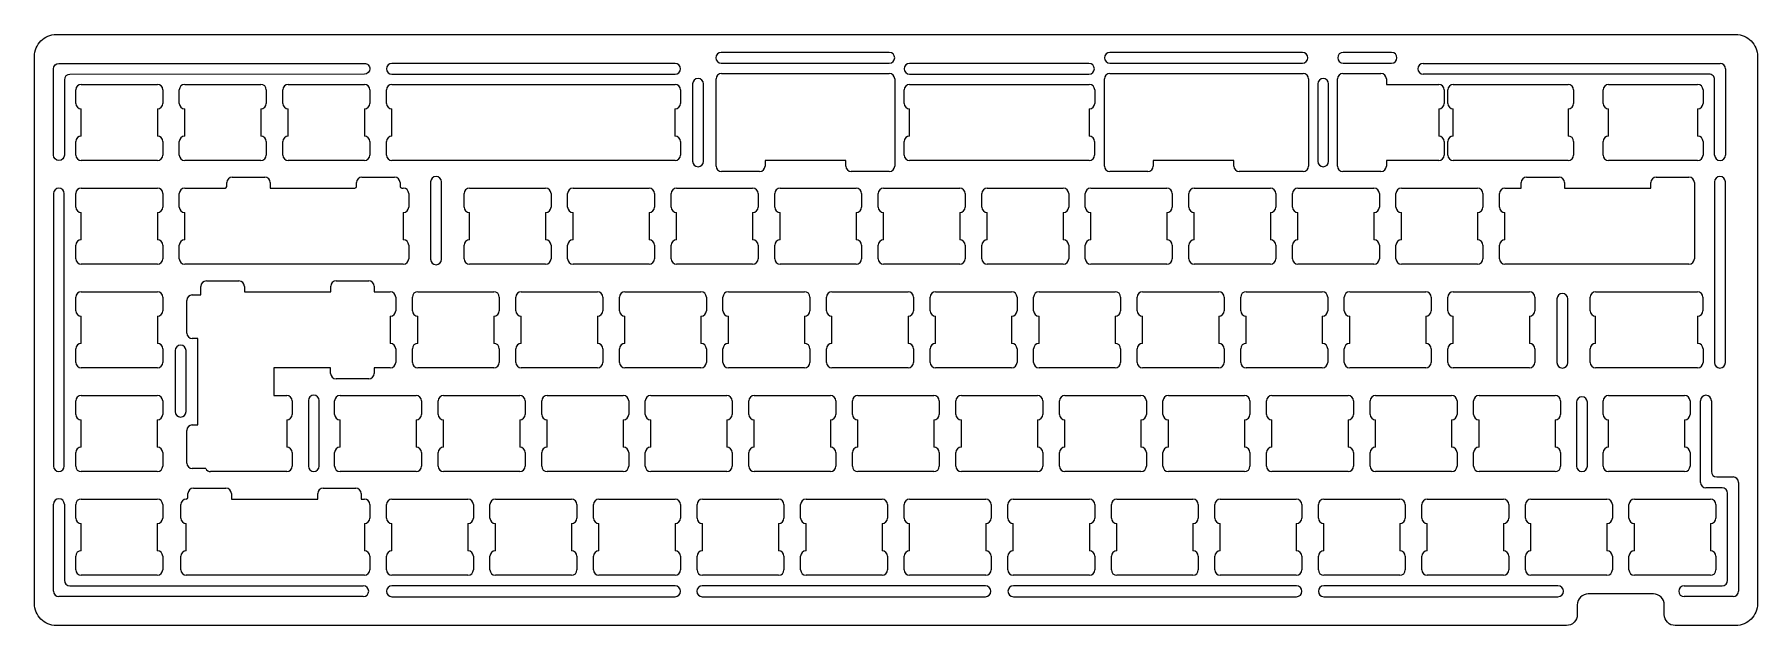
# Model space of a CAD drawing. Header units: millimetres. Extents: x -158 to 158, y -54 to 54.
import ezdxf

# ---------------------------------------------------------------- set-up
doc = ezdxf.new("R2010")
doc.units = ezdxf.units.MM
doc.layers.get('0').update_dxf_attribs({"linetype": 'CONTINUOUS'})

msp = doc.modelspace()

# ---------------------------------------------------------------- linework, layer by layer
for p, q in [((97, 49), (151.6, 49)), ((152.6, 48), (152.6, 32.14)), ((-149.88, 45.14), (-135.88, 45.14)), ((-130.85, 45.13), (-129.85, 45.13)), ((-129.85, 45.13), (-116.85, 45.13)), ((-111.8, 45.13), (-111.5, 45.13)), ((-111.5, 45.13), (-97.8, 45.13)), ((-92.74, 45.14), (-40.64, 45.14)), ((-33.11, 30.13), (-33.11, 46.13)), ((-32.11, 47.13), (-1.23, 47.13)), ((-0.23, 46.13), (-0.23, 30.13)), ((2.5, 45.13), (35.56, 45.14)), ((38.33, 30.13), (38.34, 46.13)), ((39.34, 47.13), (74.91, 47.13)), ((75.91, 46.13), (75.91, 30.13)), ((81.21, 30.13), (81.21, 46.14)), ((82.21, 47.13), (89.21, 47.14)), ((90.21, 46.14), (90.21, 45.14)), ((90.21, 45.14), (99.85, 45.14)), ((149.6, 47.01), (97, 47)), ((102.51, 45.13), (123.66, 45.13)), ((131.09, 45.13), (147.47, 45.14)), ((150.6, 32.14), (150.6, 46.01)), ((-150.88, 41.64), (-150.88, 44.14)), ((-134.88, 44.14), (-134.88, 41.64)), ((-131.85, 41.63), (-131.85, 44.13)), ((-115.85, 44.13), (-115.85, 41.63)), ((-112.8, 41.63), (-112.8, 44.13)), ((-96.8, 44.13), (-96.8, 41.63)), ((-93.74, 41.64), (-93.74, 44.14)), ((-39.64, 44.14), (-39.64, 41.64)), ((1.5, 41.63), (1.5, 44.13)), ((36.56, 44.14), (36.56, 41.64)), ((100.85, 44.14), (100.84, 41.63)), ((101.52, 41.64), (101.51, 44.13)), ((124.66, 44.13), (124.66, 41.64)), ((130.09, 41.64), (130.09, 44.13)), ((148.47, 44.14), (148.47, 41.64)), ((-149.88, 35.64), (-149.88, 40.64)), ((-135.88, 40.64), (-135.88, 35.64)), ((-130.85, 35.63), (-130.85, 40.63)), ((-116.85, 40.63), (-116.85, 35.63)), ((-111.8, 35.63), (-111.8, 40.63)), ((-97.8, 40.63), (-97.8, 35.63)), ((-92.75, 35.63), (-92.74, 40.64)), ((-40.66, 40.63), (-40.66, 35.63)), ((2.51, 35.64), (2.5, 40.63)), ((35.56, 40.64), (35.54, 35.63)), ((99.84, 40.63), (99.84, 35.63)), ((102.52, 35.64), (102.52, 40.64)), ((123.66, 40.64), (123.66, 35.64)), ((131.09, 35.64), (131.09, 40.64)), ((147.47, 40.64), (147.47, 35.64)), ((-150.88, 32.14), (-150.88, 34.64)), ((-134.88, 34.64), (-134.88, 32.14)), ((-131.85, 32.13), (-131.85, 34.63)), ((-115.85, 34.63), (-115.85, 32.13)), ((-112.8, 32.13), (-112.8, 34.63)), ((-96.8, 34.63), (-96.8, 32.13)), ((-93.75, 32.13), (-93.75, 34.63)), ((-39.64, 34.64), (-39.64, 32.14)), ((1.51, 32.14), (1.51, 34.64)), ((36.54, 34.63), (36.54, 32.13)), ((100.84, 34.63), (100.84, 32.13)), ((101.52, 32.13), (101.52, 34.64)), ((124.66, 34.64), (124.66, 32.13)), ((130.08, 32.14), (130.09, 34.64)), ((148.47, 34.64), (148.47, 32.14)), ((-135.88, 31.14), (-149.88, 31.14)), ((-117.85, 31.13), (-130.85, 31.13)), ((-116.85, 31.13), (-117.85, 31.13)), ((-98.1, 31.13), (-111.8, 31.13)), ((-97.8, 31.13), (-98.1, 31.13)), ((-54.64, 31.14), (-92.75, 31.13)), ((-40.64, 31.14), (-54.64, 31.14)), ((-25.1, 29.13), (-32.11, 29.13)), ((-9.23, 31.13), (-24.1, 31.13)), ((-24.1, 31.13), (-24.1, 30.13)), ((-9.23, 30.13), (-9.23, 31.13)), ((-1.23, 29.13), (-8.23, 29.13)), ((35.54, 31.13), (2.51, 31.14)), ((46.33, 29.13), (39.33, 29.13)), ((62.14, 31.14), (47.33, 31.14)), ((47.33, 31.14), (47.33, 30.13)), ((62.14, 30.13), (62.14, 31.14)), ((74.91, 29.13), (63.14, 29.13)), ((89.21, 29.13), (82.21, 29.13)), ((99.84, 31.13), (90.21, 31.14)), ((90.21, 31.14), (90.21, 30.13)), ((123.66, 31.13), (102.52, 31.13)), ((147.47, 31.14), (131.08, 31.14)), ((-149.88, 26.09), (-135.88, 26.09)), ((-130.86, 26.08), (-123.42, 26.08)), ((-123.12, 26.38), (-123.12, 27.08)), ((-122.12, 28.08), (-116.11, 28.09)), ((-115.11, 27.09), (-115.11, 26.09)), ((-115.11, 26.09), (-99.55, 26.08)), ((-99.25, 26.38), (-99.25, 27.08)), ((-98.25, 28.08), (-92.24, 28.09)), ((-91.24, 27.09), (-91.24, 26.39)), ((-90.94, 26.09), (-90.65, 26.09)), ((-78.47, 26.08), (-77.47, 26.08)), ((-77.47, 26.08), (-64.47, 26.08)), ((-59.42, 26.08), (-58.42, 26.08)), ((-58.42, 26.08), (-45.42, 26.08)), ((-40.37, 26.08), (-39.37, 26.08)), ((-39.37, 26.08), (-26.37, 26.08)), ((-21.32, 26.08), (-7.32, 26.08)), ((-2.27, 26.08), (11.73, 26.08)), ((16.78, 26.08), (30.78, 26.08)), ((35.83, 26.08), (49.83, 26.08)), ((54.88, 26.08), (68.88, 26.08)), ((73.93, 26.08), (87.93, 26.08)), ((92.98, 26.08), (106.98, 26.08)), ((112.02, 26.07), (113.03, 26.08)), ((113.03, 26.08), (115, 26.08)), ((115, 26.08), (115.01, 27.09)), ((116.01, 28.09), (122, 28.09)), ((123, 27.09), (123, 26.08)), ((123, 26.08), (138.88, 26.08)), ((138.88, 26.08), (138.88, 27.08)), ((139.88, 28.08), (145.88, 28.08)), ((146.88, 27.08), (146.88, 13.09)), ((-150.88, 22.59), (-150.88, 25.09)), ((-134.88, 25.09), (-134.88, 22.59)), ((-131.86, 22.58), (-131.86, 25.08)), ((-89.65, 25.09), (-89.65, 22.59)), ((-79.47, 22.58), (-79.47, 25.08)), ((-63.47, 25.08), (-63.47, 22.58)), ((-60.42, 22.58), (-60.42, 25.08)), ((-44.42, 25.08), (-44.42, 22.58)), ((-41.37, 22.58), (-41.37, 25.08)), ((-25.37, 25.08), (-25.37, 22.58)), ((-22.32, 22.58), (-22.32, 25.08)), ((-6.32, 25.08), (-6.32, 22.58)), ((-3.27, 22.58), (-3.27, 25.08)), ((12.73, 25.08), (12.73, 22.58)), ((15.78, 22.58), (15.78, 25.08)), ((31.78, 25.08), (31.78, 22.58)), ((34.83, 22.58), (34.83, 25.08)), ((50.83, 25.08), (50.83, 22.58)), ((53.88, 22.58), (53.88, 25.08)), ((69.88, 25.08), (69.88, 22.58)), ((72.93, 22.58), (72.93, 25.08)), ((88.93, 25.08), (88.93, 22.58)), ((91.98, 22.58), (91.98, 25.08)), ((107.98, 25.08), (107.98, 22.58)), ((111.02, 22.57), (111.02, 25.07)), ((-149.88, 16.59), (-149.88, 21.59)), ((-135.88, 21.59), (-135.88, 16.59)), ((-130.86, 16.58), (-130.86, 21.58)), ((-90.65, 21.59), (-90.65, 16.59)), ((-78.47, 16.58), (-78.47, 21.58)), ((-64.47, 21.58), (-64.47, 16.58)), ((-59.42, 16.58), (-59.42, 21.58)), ((-45.42, 21.58), (-45.42, 16.58)), ((-40.37, 16.58), (-40.37, 21.58)), ((-26.37, 21.58), (-26.37, 16.58)), ((-21.32, 16.58), (-21.32, 21.58)), ((-7.32, 21.58), (-7.32, 16.58)), ((-2.27, 16.58), (-2.27, 21.58)), ((11.73, 21.58), (11.73, 16.58)), ((16.78, 16.58), (16.78, 21.58)), ((30.78, 21.58), (30.78, 16.58)), ((35.83, 16.58), (35.83, 21.58)), ((49.83, 21.58), (49.83, 16.58)), ((54.88, 16.58), (54.88, 21.58)), ((68.88, 21.58), (68.88, 16.58)), ((73.93, 16.58), (73.93, 21.58)), ((87.93, 21.58), (87.93, 16.58)), ((92.98, 16.58), (92.98, 21.58)), ((106.98, 21.58), (106.98, 16.58)), ((112.02, 16.57), (112.02, 21.57)), ((-150.88, 13.09), (-150.88, 15.59)), ((-134.88, 15.59), (-134.88, 13.09)), ((-131.86, 13.08), (-131.86, 15.58)), ((-89.65, 15.59), (-89.65, 13.09)), ((-79.47, 13.08), (-79.47, 15.58)), ((-63.47, 15.58), (-63.47, 13.08)), ((-60.42, 13.08), (-60.42, 15.58)), ((-44.42, 15.58), (-44.42, 13.08)), ((-41.37, 13.08), (-41.37, 15.58)), ((-25.37, 15.58), (-25.37, 13.08)), ((-22.32, 13.08), (-22.32, 15.58)), ((-6.32, 15.58), (-6.32, 13.08)), ((-3.27, 13.08), (-3.27, 15.58)), ((12.73, 15.58), (12.73, 13.08)), ((15.78, 13.08), (15.78, 15.58)), ((31.78, 15.58), (31.78, 13.08)), ((34.83, 13.08), (34.83, 15.58)), ((50.83, 15.58), (50.83, 13.08)), ((53.88, 13.08), (53.88, 15.58)), ((69.88, 15.58), (69.88, 13.08)), ((72.93, 13.08), (72.93, 15.58)), ((88.93, 15.58), (88.93, 13.08)), ((91.98, 13.08), (91.98, 15.58)), ((107.98, 15.58), (107.98, 13.08)), ((111.03, 13.09), (111.03, 15.58)), ((-135.88, 12.09), (-149.88, 12.09)), ((-90.95, 12.09), (-130.86, 12.08)), ((-90.65, 12.09), (-90.95, 12.09)), ((-65.47, 12.08), (-78.47, 12.08)), ((-64.47, 12.08), (-65.47, 12.08)), ((-46.42, 12.08), (-59.42, 12.08)), ((-45.42, 12.08), (-46.42, 12.08)), ((-27.37, 12.08), (-40.37, 12.08)), ((-26.37, 12.08), (-27.37, 12.08)), ((-7.32, 12.08), (-21.32, 12.08)), ((11.73, 12.08), (-2.27, 12.08)), ((30.78, 12.08), (16.78, 12.08)), ((49.83, 12.08), (35.83, 12.08)), ((68.88, 12.08), (54.88, 12.08)), ((87.93, 12.08), (73.93, 12.08)), ((106.98, 12.08), (92.98, 12.08)), ((145.88, 12.09), (112.03, 12.09)), ((-149.89, 7.04), (-148.89, 7.04)), ((-148.89, 7.04), (-135.89, 7.04)), ((-129.46, 6.44), (-127.88, 6.44)), ((-127.88, 6.44), (-127.88, 8.02)), ((-126.88, 9.02), (-120.88, 9.02)), ((-119.88, 8.02), (-119.88, 7.02)), ((-119.88, 7.02), (-104, 7.04)), ((-104, 7.04), (-104, 8.04)), ((-103, 9.04), (-97, 9.04)), ((-96, 8.04), (-96, 7.03)), ((-96, 7.03), (-93.04, 7.03)), ((-87.98, 7.04), (-73.98, 7.04)), ((-68.93, 7.04), (-54.93, 7.04)), ((-49.88, 7.04), (-48.88, 7.04)), ((-48.88, 7.04), (-35.88, 7.04)), ((-30.83, 7.04), (-16.83, 7.04)), ((-11.78, 7.04), (2.22, 7.04)), ((7.27, 7.04), (8.27, 7.04)), ((8.27, 7.04), (21.27, 7.04)), ((26.32, 7.04), (26.62, 7.04)), ((26.62, 7.04), (40.32, 7.04)), ((45.37, 7.04), (59.37, 7.04)), ((64.42, 7.04), (78.42, 7.04)), ((83.47, 7.04), (84.47, 7.04)), ((84.47, 7.04), (97.47, 7.04)), ((102.52, 7.04), (102.82, 7.04)), ((102.82, 7.04), (116.52, 7.04)), ((128.71, 7.03), (147.46, 7.03)), ((-150.89, 3.54), (-150.89, 6.04)), ((-134.89, 6.04), (-134.89, 3.54)), ((-130.46, -0.56), (-130.46, 5.44)), ((-92.04, 6.03), (-92.04, 3.53)), ((-88.98, 3.54), (-88.98, 6.04)), ((-72.98, 6.04), (-72.98, 3.54)), ((-69.93, 3.54), (-69.93, 6.04)), ((-53.93, 6.04), (-53.93, 3.54)), ((-50.88, 3.54), (-50.88, 6.04)), ((-34.88, 6.04), (-34.88, 3.54)), ((-31.83, 3.54), (-31.83, 6.04)), ((-15.83, 6.04), (-15.83, 3.54)), ((-12.78, 3.54), (-12.78, 6.04)), ((3.22, 6.04), (3.22, 3.54)), ((6.27, 3.54), (6.27, 6.04)), ((22.27, 6.04), (22.27, 3.54)), ((25.32, 3.54), (25.32, 6.04)), ((41.32, 6.04), (41.32, 3.54)), ((44.37, 3.54), (44.37, 6.04)), ((60.37, 6.04), (60.37, 3.54)), ((63.42, 3.54), (63.42, 6.04)), ((79.42, 6.04), (79.42, 3.54)), ((82.47, 3.54), (82.47, 6.04)), ((98.47, 6.04), (98.47, 3.54)), ((101.52, 3.54), (101.52, 6.04)), ((117.52, 6.04), (117.52, 3.54)), ((127.71, 3.54), (127.71, 6.03)), ((148.46, 6.03), (148.46, 3.53)), ((-149.89, -2.46), (-149.89, 2.54)), ((-135.89, 2.54), (-135.89, -2.46)), ((-93.04, 2.53), (-93.04, -2.47)), ((-87.98, -2.46), (-87.98, 2.54)), ((-73.98, 2.54), (-73.98, -2.46)), ((-68.93, -2.46), (-68.93, 2.54)), ((-54.93, 2.54), (-54.93, -2.46)), ((-49.88, -2.46), (-49.88, 2.54)), ((-35.88, 2.54), (-35.88, -2.46)), ((-30.83, -2.46), (-30.83, 2.54)), ((-16.83, 2.54), (-16.83, -2.46)), ((-11.78, -2.46), (-11.78, 2.54)), ((2.22, 2.54), (2.22, -2.46)), ((7.27, -2.46), (7.27, 2.54)), ((21.27, 2.54), (21.27, -2.46)), ((26.32, -2.46), (26.32, 2.54)), ((40.32, 2.54), (40.32, -2.46)), ((45.37, -2.46), (45.37, 2.54)), ((59.37, 2.54), (59.37, -2.46)), ((64.42, -2.46), (64.42, 2.54)), ((78.42, 2.54), (78.42, -2.46)), ((83.47, -2.46), (83.47, 2.54)), ((97.47, 2.54), (97.47, -2.46)), ((102.52, -2.46), (102.52, 2.54)), ((116.52, 2.54), (116.52, -2.46)), ((128.71, -2.46), (128.71, 2.54)), ((147.46, 2.53), (147.47, -2.46)), ((-128.46, -1.56), (-129.46, -1.56)), ((-128.46, -17.44), (-128.46, -1.56)), ((-150.89, -5.96), (-150.89, -3.46)), ((-134.89, -3.46), (-134.89, -5.96)), ((-92.04, -3.47), (-92.04, -5.97)), ((-88.98, -5.96), (-88.98, -3.46)), ((-72.98, -3.46), (-72.98, -5.96)), ((-69.93, -5.96), (-69.93, -3.46)), ((-53.93, -3.46), (-53.93, -5.96)), ((-50.88, -5.96), (-50.88, -3.46)), ((-34.88, -3.46), (-34.88, -5.96)), ((-31.83, -5.96), (-31.83, -3.46)), ((-15.83, -3.46), (-15.83, -5.96)), ((-12.78, -5.96), (-12.78, -3.46)), ((3.22, -3.46), (3.22, -5.96)), ((6.27, -5.96), (6.27, -3.46)), ((22.27, -3.46), (22.27, -5.96)), ((25.32, -5.96), (25.32, -3.46)), ((41.32, -3.46), (41.32, -5.96)), ((44.37, -5.96), (44.37, -3.46)), ((60.37, -3.46), (60.37, -5.96)), ((63.42, -5.96), (63.42, -3.46)), ((79.42, -3.46), (79.42, -5.96)), ((82.47, -5.96), (82.47, -3.46)), ((98.47, -3.46), (98.47, -5.96)), ((101.52, -5.96), (101.52, -3.46)), ((117.52, -3.46), (117.52, -5.96)), ((127.7, -5.96), (127.71, -3.46)), ((148.47, -3.46), (148.47, -5.96)), ((-136.89, -6.96), (-149.89, -6.96)), ((-135.89, -6.96), (-136.89, -6.96)), ((-104.01, -6.97), (-114.46, -6.97)), ((-114.46, -6.97), (-114.46, -12.02)), ((-104.01, -7.97), (-104.01, -6.97)), ((-97.01, -8.97), (-103.01, -8.97)), ((-93.04, -6.97), (-96.01, -6.97)), ((-96.01, -6.97), (-96.01, -7.97)), ((-73.98, -6.96), (-87.98, -6.96)), ((-54.93, -6.96), (-68.93, -6.96)), ((-36.88, -6.96), (-49.88, -6.96)), ((-35.88, -6.96), (-36.88, -6.96)), ((-16.83, -6.96), (-30.83, -6.96)), ((2.22, -6.96), (-11.78, -6.96)), ((20.27, -6.96), (7.27, -6.96)), ((21.27, -6.96), (20.27, -6.96)), ((40.02, -6.96), (26.32, -6.96)), ((40.32, -6.96), (40.02, -6.96)), ((59.37, -6.96), (45.37, -6.96)), ((78.42, -6.96), (64.42, -6.96)), ((96.47, -6.96), (83.47, -6.96)), ((97.47, -6.96), (96.47, -6.96)), ((116.22, -6.96), (102.52, -6.96)), ((116.52, -6.96), (116.22, -6.96)), ((147.47, -6.96), (128.7, -6.96)), ((-149.91, -12.02), (-148.91, -12.02)), ((-148.91, -12.02), (-135.91, -12.02)), ((-114.46, -12.02), (-112.09, -12.02)), ((-102.28, -12.02), (-101.28, -12.02)), ((-101.28, -12.02), (-88.28, -12.02)), ((-83.23, -12.02), (-82.23, -12.02)), ((-82.23, -12.02), (-69.23, -12.02)), ((-64.18, -12.02), (-50.18, -12.02)), ((-45.13, -12.02), (-31.13, -12.02)), ((-26.08, -12.02), (-12.08, -12.02)), ((-7.03, -12.02), (6.97, -12.02)), ((12.02, -12.02), (26.02, -12.02)), ((31.07, -12.02), (45.07, -12.02)), ((50.12, -12.02), (64.12, -12.02)), ((69.17, -12.02), (83.17, -12.02)), ((88.22, -12.02), (102.22, -12.02)), ((107.27, -12.02), (121.27, -12.02)), ((131.09, -12.02), (145.09, -12.02)), ((-150.91, -15.52), (-150.91, -13.02)), ((-134.91, -13.02), (-134.91, -15.52)), ((-111.09, -13.02), (-111.09, -15.52)), ((-103.28, -15.52), (-103.28, -13.02)), ((-87.28, -13.02), (-87.28, -15.52)), ((-84.23, -15.52), (-84.23, -13.02)), ((-68.23, -13.02), (-68.23, -15.52)), ((-65.18, -15.52), (-65.18, -13.02)), ((-49.18, -13.02), (-49.18, -15.52)), ((-46.13, -15.52), (-46.13, -13.02)), ((-30.13, -13.02), (-30.13, -15.52)), ((-27.08, -15.52), (-27.08, -13.02)), ((-11.08, -13.02), (-11.08, -15.52)), ((-8.03, -15.52), (-8.03, -13.02)), ((7.97, -13.02), (7.97, -15.52)), ((11.02, -15.52), (11.02, -13.02)), ((27.02, -13.02), (27.02, -15.52)), ((30.07, -15.52), (30.07, -13.02)), ((46.07, -13.02), (46.07, -15.52)), ((49.12, -15.52), (49.12, -13.02)), ((65.12, -13.02), (65.12, -15.52)), ((68.17, -15.52), (68.17, -13.02)), ((84.17, -13.02), (84.17, -15.52)), ((87.22, -15.52), (87.22, -13.02)), ((103.22, -13.02), (103.22, -15.52)), ((106.27, -15.52), (106.27, -13.02)), ((122.27, -13.02), (122.27, -15.52)), ((130.09, -15.52), (130.09, -13.02)), ((146.09, -13.02), (146.09, -15.52)), ((148, -28), (148, -13)), ((150, -13), (150, -26)), ((-149.91, -21.52), (-149.91, -16.52)), ((-135.91, -16.52), (-135.91, -21.52)), ((-130.46, -24.44), (-130.46, -18.44)), ((-129.46, -17.44), (-128.46, -17.44)), ((-112.09, -16.52), (-112.09, -21.52)), ((-102.28, -21.52), (-102.28, -16.52)), ((-88.28, -16.52), (-88.28, -21.52)), ((-83.23, -21.52), (-83.23, -16.52)), ((-69.23, -16.52), (-69.23, -21.52)), ((-64.18, -21.52), (-64.18, -16.52)), ((-50.18, -16.52), (-50.18, -21.52)), ((-45.13, -21.52), (-45.13, -16.52)), ((-31.13, -16.52), (-31.13, -21.52)), ((-26.08, -21.52), (-26.08, -16.52)), ((-12.08, -16.52), (-12.08, -21.52)), ((-7.03, -21.52), (-7.03, -16.52)), ((6.97, -16.52), (6.97, -21.52)), ((12.02, -21.52), (12.02, -16.52)), ((26.02, -16.52), (26.02, -21.52)), ((31.07, -21.52), (31.07, -16.52)), ((45.07, -16.52), (45.07, -21.52)), ((50.12, -21.52), (50.12, -16.52)), ((64.12, -16.52), (64.12, -21.52)), ((69.17, -21.52), (69.17, -16.52)), ((83.17, -16.52), (83.17, -21.52)), ((88.22, -21.52), (88.22, -16.52)), ((102.22, -16.52), (102.22, -21.52)), ((107.27, -21.52), (107.27, -16.52)), ((121.27, -16.52), (121.27, -21.52)), ((131.09, -21.52), (131.09, -16.52)), ((145.09, -16.52), (145.09, -21.52)), ((-150.91, -25.02), (-150.91, -22.52)), ((-134.91, -22.52), (-134.91, -25.02)), ((-111.09, -22.52), (-111.09, -25.02)), ((-103.28, -25.02), (-103.28, -22.52)), ((-87.28, -22.52), (-87.28, -25.02)), ((-84.23, -25.02), (-84.23, -22.52)), ((-68.23, -22.52), (-68.23, -25.02)), ((-65.18, -25.02), (-65.18, -22.52)), ((-49.18, -22.52), (-49.18, -25.02)), ((-46.13, -25.02), (-46.13, -22.52)), ((-30.13, -22.52), (-30.13, -25.02)), ((-27.08, -25.02), (-27.08, -22.52)), ((-11.08, -22.52), (-11.08, -25.02)), ((-8.03, -25.02), (-8.03, -22.52)), ((7.97, -22.52), (7.97, -25.02)), ((11.02, -25.02), (11.02, -22.52)), ((27.02, -22.52), (27.02, -25.02)), ((30.07, -25.02), (30.07, -22.52)), ((46.07, -22.52), (46.07, -25.02)), ((49.12, -25.02), (49.12, -22.52)), ((65.12, -22.52), (65.12, -25.02)), ((68.17, -25.02), (68.17, -22.52)), ((84.17, -22.52), (84.17, -25.02)), ((87.22, -25.02), (87.22, -22.52)), ((103.22, -22.52), (103.22, -25.02)), ((106.27, -25.02), (106.27, -22.52)), ((122.27, -22.52), (122.27, -25.02)), ((130.09, -25.02), (130.09, -22.52)), ((146.09, -22.52), (146.09, -25.02)), ((-136.91, -26.02), (-149.91, -26.02)), ((-135.91, -26.02), (-136.91, -26.02)), ((-127, -25.44), (-129.46, -25.44)), ((-112.09, -26.02), (-126.09, -26.02)), ((-89.28, -26.02), (-102.28, -26.02)), ((-88.28, -26.02), (-89.28, -26.02)), ((-70.23, -26.02), (-83.23, -26.02)), ((-69.23, -26.02), (-70.23, -26.02)), ((-50.18, -26.02), (-64.18, -26.02)), ((-31.13, -26.02), (-45.13, -26.02)), ((-12.08, -26.02), (-26.08, -26.02)), ((6.97, -26.02), (-7.03, -26.02)), ((26.02, -26.02), (12.02, -26.02)), ((45.07, -26.02), (31.07, -26.02)), ((64.12, -26.02), (50.12, -26.02)), ((83.17, -26.02), (69.17, -26.02)), ((102.22, -26.02), (88.22, -26.02)), ((121.27, -26.02), (107.27, -26.02)), ((145.09, -26.02), (131.09, -26.02)), ((151, -27), (154, -27)), ((155, -28), (155, -48)), ((-149.91, -31.06), (-135.91, -31.06)), ((-130.26, -30.76), (-130.26, -30.06)), ((-129.26, -29.06), (-123.27, -29.06)), ((-122.27, -30.06), (-122.27, -31.06)), ((-122.27, -31.06), (-106.39, -31.06)), ((-106.39, -31.06), (-106.39, -30.06)), ((-105.39, -29.06), (-99.38, -29.06)), ((-98.38, -30.06), (-98.38, -31.06)), ((-98.38, -31.06), (-97.79, -31.06)), ((-92.75, -31.07), (-91.75, -31.07)), ((-91.75, -31.07), (-78.75, -31.07)), ((-73.7, -31.07), (-72.7, -31.07)), ((-72.7, -31.07), (-59.7, -31.07)), ((-54.65, -31.07), (-40.65, -31.07)), ((-35.61, -31.07), (-21.61, -31.07)), ((-16.55, -31.07), (-2.55, -31.07)), ((2.5, -31.07), (16.5, -31.07)), ((21.58, -31.07), (35.58, -31.07)), ((40.62, -31.07), (54.62, -31.07)), ((59.65, -31.07), (73.65, -31.07)), ((78.7, -31.07), (92.7, -31.07)), ((97.75, -31.07), (111.75, -31.07)), ((116.8, -31.07), (130.8, -31.07)), ((135.85, -31.07), (149.85, -31.07)), ((152, -29), (149, -29)), ((153, -46), (153, -30)), ((-155, -48), (-155, -32)), ((-153, -32), (-153, -46)), ((-150.91, -34.56), (-150.91, -32.06)), ((-134.91, -32.06), (-134.91, -34.56)), ((-131.56, -34.57), (-131.56, -32.07)), ((-96.79, -32.06), (-96.79, -34.56)), ((-93.75, -34.57), (-93.75, -32.07)), ((-77.75, -32.07), (-77.75, -34.57)), ((-74.7, -34.57), (-74.7, -32.07)), ((-58.7, -32.07), (-58.7, -34.57)), ((-55.65, -34.57), (-55.65, -32.07)), ((-39.65, -32.07), (-39.65, -34.57)), ((-36.61, -34.57), (-36.61, -32.07)), ((-20.61, -32.07), (-20.61, -34.57)), ((-17.55, -34.57), (-17.55, -32.07)), ((-1.55, -32.07), (-1.55, -34.57)), ((1.5, -34.57), (1.5, -32.07)), ((17.5, -32.07), (17.5, -34.57)), ((20.58, -34.57), (20.58, -32.07)), ((36.58, -32.07), (36.58, -34.57)), ((39.62, -34.57), (39.62, -32.07)), ((55.62, -32.07), (55.62, -34.57)), ((58.65, -34.57), (58.65, -32.07)), ((74.65, -32.07), (74.65, -34.57)), ((77.7, -34.57), (77.7, -32.07)), ((93.7, -32.07), (93.7, -34.57)), ((96.75, -34.57), (96.75, -32.07)), ((112.75, -32.07), (112.75, -34.57)), ((115.8, -34.57), (115.8, -32.07)), ((131.8, -32.07), (131.8, -34.57)), ((134.85, -34.57), (134.85, -32.07)), ((150.85, -32.07), (150.85, -34.57)), ((-149.91, -40.56), (-149.91, -35.56)), ((-135.91, -35.56), (-135.91, -40.56)), ((-130.56, -40.57), (-130.56, -35.57)), ((-97.79, -35.56), (-97.81, -40.57)), ((-92.75, -40.57), (-92.75, -35.57)), ((-78.75, -35.57), (-78.75, -40.57)), ((-73.7, -40.57), (-73.7, -35.57)), ((-59.7, -35.57), (-59.7, -40.57)), ((-54.65, -40.57), (-54.65, -35.57)), ((-40.65, -35.57), (-40.65, -40.57)), ((-35.61, -40.57), (-35.61, -35.57)), ((-21.61, -35.57), (-21.61, -40.57)), ((-16.55, -40.57), (-16.55, -35.57)), ((-2.55, -35.57), (-2.55, -40.57)), ((2.5, -40.57), (2.5, -35.57)), ((16.5, -35.57), (16.5, -40.57)), ((21.58, -40.57), (21.58, -35.57)), ((35.58, -35.57), (35.58, -40.57)), ((40.62, -40.57), (40.62, -35.57)), ((54.62, -35.57), (54.62, -40.57)), ((59.65, -40.57), (59.65, -35.57)), ((73.65, -35.57), (73.65, -40.57)), ((78.7, -40.57), (78.7, -35.57)), ((92.7, -35.57), (92.7, -40.57)), ((97.75, -40.57), (97.75, -35.57)), ((111.75, -35.57), (111.75, -40.57)), ((116.8, -40.57), (116.8, -35.57)), ((130.8, -35.57), (130.8, -40.57)), ((135.85, -40.57), (135.85, -35.57)), ((149.85, -35.57), (149.85, -40.57)), ((-150.91, -44.06), (-150.91, -41.56)), ((-134.91, -41.56), (-134.91, -44.06)), ((-131.56, -44.06), (-131.56, -41.57)), ((-96.81, -41.57), (-96.81, -44.06)), ((-93.75, -44.07), (-93.75, -41.57)), ((-77.75, -41.57), (-77.75, -44.07)), ((-74.7, -44.07), (-74.7, -41.57)), ((-58.7, -41.57), (-58.7, -44.07)), ((-55.65, -44.07), (-55.65, -41.57)), ((-39.65, -41.57), (-39.65, -44.07)), ((-36.61, -44.07), (-36.61, -41.57)), ((-20.61, -41.57), (-20.61, -44.07)), ((-17.55, -44.07), (-17.55, -41.57)), ((-1.55, -41.57), (-1.55, -44.07)), ((1.5, -44.07), (1.5, -41.57)), ((17.5, -41.57), (17.5, -44.07)), ((20.58, -44.07), (20.58, -41.57)), ((36.58, -41.57), (36.58, -44.07)), ((39.62, -44.07), (39.62, -41.57)), ((55.62, -41.57), (55.62, -44.07)), ((58.65, -44.07), (58.65, -41.57)), ((74.65, -41.57), (74.65, -44.07)), ((77.7, -44.07), (77.7, -41.57)), ((93.7, -41.57), (93.7, -44.07)), ((96.75, -44.07), (96.75, -41.57)), ((112.75, -41.57), (112.75, -44.07)), ((115.8, -44.07), (115.8, -41.57)), ((131.8, -41.57), (131.8, -44.07)), ((134.85, -44.07), (134.85, -41.57)), ((150.85, -41.57), (150.85, -44.07)), ((-152, -47), (-98, -47)), ((-135.91, -45.06), (-149.91, -45.06)), ((-97.81, -45.06), (-130.56, -45.06)), ((-79.75, -45.07), (-92.75, -45.07)), ((-78.75, -45.07), (-79.75, -45.07)), ((-60.7, -45.07), (-73.7, -45.07)), ((-59.7, -45.07), (-60.7, -45.07)), ((-40.65, -45.07), (-54.65, -45.07)), ((-21.61, -45.07), (-35.61, -45.07)), ((-2.55, -45.07), (-16.55, -45.07)), ((16.5, -45.07), (2.5, -45.07)), ((35.58, -45.07), (21.58, -45.07)), ((54.62, -45.07), (40.62, -45.07)), ((73.65, -45.07), (59.65, -45.07)), ((92.7, -45.07), (78.7, -45.07)), ((111.75, -45.07), (97.75, -45.07)), ((130.8, -45.07), (116.8, -45.07)), ((149.85, -45.07), (135.85, -45.07)), ((145, -47), (152, -47)), ((-98, -49), (-154, -49)), ((154, -49), (145, -49))]:
    msp.add_line(p, q)
for points in [[(143.34, -54.3, -0.414214), (141.34, -52.3), (141.34, -50.5, 0.414214), (139.34, -48.5), (127.34, -48.5, 0.414214), (125.34, -50.5), (125.34, -52.3, -0.414214), (123.34, -54.3), (-154.5, -54.3, -0.414214), (-158.5, -50.3), (-158.5, 50.3, -0.414214), (-154.5, 54.3), (154.5, 54.3, -0.414214), (158.5, 50.3), (158.5, -50.3, -0.414214), (154.5, -54.3)], [(-1.23, 51.02), (-32.14, 51.02, 1), (-32.14, 49.02), (-1.23, 49.02, 1)], [(39.36, 49.02), (74.77, 49.02, 1), (74.77, 51.02), (39.36, 51.02, 1)], [(82.26, 49.02), (91.17, 49.02, 1), (91.17, 51.02), (82.26, 51.02, 1)], [(-96.8, 48, -0.414071), (-97.8, 47), (-152, 46.97, 0.414071), (-153, 45.97), (-153, 32.14, -1), (-155, 32.14), (-155, 48, -0.414213), (-154, 49), (-97.8, 49, -0.414214), (-96.8, 48)], [(-40.65, 48.99), (-92.74, 48.99, 1), (-92.74, 46.99), (-40.65, 46.99, 1)], [(35.5, 49), (2.51, 49, 1), (2.51, 47), (35.5, 47, 1)], [(-35.41, 31), (-35.41, 45.22, 1), (-37.41, 45.22), (-37.41, 31, 1)], [(77.59, 45.22), (77.59, 31, 1), (79.59, 31), (79.59, 45.22, 1)], [(-155.01, 25.06), (-155.01, -25.01, 1), (-153.01, -25.01), (-153.01, 25.06, 1)], [(-85.61, 27.22), (-85.61, 13, 1), (-83.61, 13), (-83.61, 27.22, 1)], [(150.59, 27.22), (150.59, -6, 1), (152.59, -6), (152.59, 27.22, 1)], [(121.59, 5.72), (121.59, -6, 1), (123.59, -6), (123.59, 5.72, 1)], [(-132.61, -3.78), (-132.61, -15, 1), (-130.61, -15), (-130.61, -3.78, 1)], [(-108.11, -12.98), (-108.11, -25, 1), (-106.11, -25), (-106.11, -12.98, 1)], [(127.19, -25), (127.19, -13.28, 1), (125.19, -13.28), (125.19, -25, 1)], [(-40.65, -47.01), (-92.74, -47.01, 1), (-92.74, -49.01), (-40.65, -49.01, 1)], [(16.45, -47.01), (-35.64, -47.01, 1), (-35.64, -49.01), (16.45, -49.01, 1)], [(73.69, -47.01), (21.6, -47.01, 1), (21.6, -49.01), (73.69, -49.01, 1)], [(121.79, -47.01), (78.7, -47.01, 1), (78.7, -49.01), (121.79, -49.01, 1)]]:
    msp.add_lwpolyline(points, format="xyb", close=True)
for centre, start, end in [((97, 48), 90, 180), ((97, 48), 180.0063, 270.0063), ((151.6, 48), 0, 90), ((149.6, 46.01), 0, 90.0063), ((151.6, 32.14), -180, 0), ((35.83, 22.58), 180, 270), ((35.83, 15.58), 90, 180), ((149, -13), 0, 180), ((-7.03, -15.52), 180, 270), ((-7.03, -22.52), 90, 180), ((149, -28), 180, 270), ((151, -26), 180, 270), ((154, -28), 0, 90), ((-154, -32), 0, 180), ((152, -30), 0, 90), ((-152, -46), 180, 270), ((-98, -48), -90, 90), ((145, -48), 90, 270), ((152, -46), -90, 0), ((-154, -48), 180, 270), ((154, -48), -90, 0)]:
    msp.add_arc(centre, 1, start, end)
for points in [[(-149.88, 45.14), (-150.44, 45.14), (-150.88, 44.7), (-150.88, 44.14)], [(-134.88, 44.14), (-134.88, 44.7), (-135.33, 45.14), (-135.88, 45.14)], [(-130.85, 45.13), (-131.4, 45.13), (-131.85, 44.69), (-131.85, 44.13)], [(-115.85, 44.13), (-115.85, 44.69), (-116.3, 45.13), (-116.85, 45.13)], [(-111.8, 45.13), (-112.35, 45.13), (-112.8, 44.69), (-112.8, 44.13)], [(-96.8, 44.13), (-96.8, 44.69), (-97.25, 45.13), (-97.8, 45.13)], [(-92.74, 45.14), (-93.29, 45.14), (-93.74, 44.69), (-93.74, 44.14)], [(-39.64, 44.14), (-39.64, 44.69), (-40.09, 45.14), (-40.64, 45.14)], [(-32.11, 47.13), (-32.66, 47.13), (-33.11, 46.69), (-33.11, 46.13)], [(-0.23, 46.13), (-0.23, 46.68), (-0.68, 47.13), (-1.23, 47.13)], [(2.5, 45.13), (1.95, 45.13), (1.5, 44.68), (1.5, 44.13)], [(36.56, 44.14), (36.56, 44.69), (36.11, 45.14), (35.56, 45.14)], [(39.34, 47.13), (38.79, 47.13), (38.34, 46.69), (38.34, 46.13)], [(75.91, 46.13), (75.91, 46.69), (75.46, 47.13), (74.91, 47.13)], [(82.21, 47.13), (81.66, 47.14), (81.21, 46.69), (81.21, 46.14)], [(90.21, 46.14), (90.21, 46.69), (89.76, 47.14), (89.21, 47.14)], [(100.85, 44.14), (100.85, 44.69), (100.4, 45.14), (99.85, 45.14)], [(102.51, 45.13), (101.96, 45.13), (101.51, 44.68), (101.51, 44.13)], [(124.66, 44.13), (124.66, 44.68), (124.21, 45.13), (123.66, 45.13)], [(131.09, 45.13), (130.54, 45.13), (130.09, 44.68), (130.09, 44.13)], [(148.47, 44.14), (148.47, 44.69), (148.03, 45.14), (147.47, 45.14)], [(-150.88, 41.64), (-150.88, 41.09), (-150.44, 40.64), (-149.88, 40.64)], [(-135.88, 40.64), (-135.33, 40.64), (-134.88, 41.09), (-134.88, 41.64)], [(-131.85, 41.63), (-131.85, 41.08), (-131.4, 40.63), (-130.85, 40.63)], [(-116.85, 40.63), (-116.3, 40.63), (-115.85, 41.08), (-115.85, 41.63)], [(-112.8, 41.63), (-112.8, 41.08), (-112.35, 40.63), (-111.8, 40.63)], [(-97.8, 40.63), (-97.25, 40.63), (-96.8, 41.08), (-96.8, 41.63)], [(-93.74, 41.64), (-93.74, 41.09), (-93.29, 40.64), (-92.74, 40.64)], [(-40.66, 40.63), (-40.1, 40.63), (-39.64, 41.08), (-39.64, 41.64)], [(1.5, 41.63), (1.5, 41.08), (1.95, 40.63), (2.5, 40.63)], [(35.56, 40.64), (36.11, 40.64), (36.56, 41.08), (36.56, 41.64)], [(99.84, 40.63), (100.39, 40.63), (100.84, 41.08), (100.84, 41.63)], [(101.52, 41.64), (101.52, 41.08), (101.97, 40.64), (102.52, 40.64)], [(123.66, 40.64), (124.21, 40.64), (124.66, 41.08), (124.66, 41.64)], [(130.09, 41.64), (130.09, 41.08), (130.54, 40.64), (131.09, 40.64)], [(147.47, 40.64), (148.03, 40.64), (148.47, 41.08), (148.47, 41.64)], [(-149.88, 35.64), (-150.44, 35.64), (-150.88, 35.2), (-150.88, 34.64)], [(-134.88, 34.64), (-134.88, 35.2), (-135.33, 35.64), (-135.88, 35.64)], [(-130.85, 35.63), (-131.4, 35.63), (-131.85, 35.19), (-131.85, 34.63)], [(-115.85, 34.63), (-115.85, 35.19), (-116.3, 35.63), (-116.85, 35.63)], [(-111.8, 35.63), (-112.35, 35.63), (-112.8, 35.19), (-112.8, 34.63)], [(-96.8, 34.63), (-96.8, 35.19), (-97.25, 35.63), (-97.8, 35.63)], [(-92.75, 35.63), (-93.3, 35.63), (-93.75, 35.19), (-93.75, 34.63)], [(-39.64, 34.64), (-39.64, 35.19), (-40.1, 35.63), (-40.66, 35.63)], [(2.51, 35.64), (1.96, 35.64), (1.51, 35.19), (1.51, 34.64)], [(36.54, 34.63), (36.54, 35.18), (36.1, 35.63), (35.54, 35.63)], [(100.84, 34.63), (100.84, 35.18), (100.39, 35.63), (99.84, 35.63)], [(102.52, 35.64), (101.97, 35.64), (101.52, 35.19), (101.52, 34.64)], [(124.66, 34.64), (124.66, 35.19), (124.21, 35.64), (123.66, 35.64)], [(131.09, 35.64), (130.54, 35.64), (130.09, 35.19), (130.09, 34.64)], [(148.47, 34.64), (148.47, 35.19), (148.03, 35.64), (147.47, 35.64)], [(-150.88, 32.14), (-150.88, 31.59), (-150.44, 31.14), (-149.88, 31.14)], [(-135.88, 31.14), (-135.33, 31.14), (-134.88, 31.59), (-134.88, 32.14)], [(-131.85, 32.13), (-131.85, 31.58), (-131.4, 31.13), (-130.85, 31.13)], [(-116.85, 31.13), (-116.3, 31.13), (-115.85, 31.58), (-115.85, 32.13)], [(-112.8, 32.13), (-112.8, 31.58), (-112.35, 31.13), (-111.8, 31.13)], [(-97.8, 31.13), (-97.25, 31.13), (-96.8, 31.58), (-96.8, 32.13)], [(-93.75, 32.13), (-93.75, 31.58), (-93.3, 31.13), (-92.75, 31.13)], [(-40.64, 31.14), (-40.09, 31.14), (-39.64, 31.58), (-39.64, 32.14)], [(1.51, 32.14), (1.51, 31.59), (1.96, 31.14), (2.51, 31.14)], [(35.54, 31.13), (36.1, 31.13), (36.54, 31.58), (36.54, 32.13)], [(99.84, 31.13), (100.39, 31.13), (100.84, 31.58), (100.84, 32.13)], [(101.52, 32.13), (101.52, 31.58), (101.97, 31.13), (102.52, 31.13)], [(123.66, 31.13), (124.21, 31.13), (124.66, 31.58), (124.66, 32.13)], [(130.08, 32.14), (130.08, 31.58), (130.53, 31.14), (131.08, 31.14)], [(147.47, 31.14), (148.03, 31.14), (148.47, 31.58), (148.47, 32.14)], [(-33.11, 30.13), (-33.11, 29.57), (-32.66, 29.13), (-32.11, 29.13)], [(-25.1, 29.13), (-24.55, 29.13), (-24.1, 29.57), (-24.1, 30.13)], [(-9.23, 30.13), (-9.23, 29.58), (-8.78, 29.13), (-8.23, 29.13)], [(-1.23, 29.13), (-0.68, 29.13), (-0.23, 29.58), (-0.23, 30.13)], [(38.33, 30.13), (38.33, 29.57), (38.78, 29.13), (39.33, 29.13)], [(46.33, 29.13), (46.89, 29.13), (47.33, 29.57), (47.33, 30.13)], [(62.14, 30.13), (62.14, 29.57), (62.59, 29.13), (63.14, 29.13)], [(74.91, 29.13), (75.46, 29.13), (75.91, 29.57), (75.91, 30.13)], [(81.21, 30.13), (81.21, 29.58), (81.65, 29.13), (82.21, 29.13)], [(89.21, 29.13), (89.76, 29.13), (90.21, 29.58), (90.21, 30.13)], [(-149.88, 26.09), (-150.44, 26.09), (-150.88, 25.65), (-150.88, 25.09)], [(-134.88, 25.09), (-134.88, 25.65), (-135.33, 26.09), (-135.88, 26.09)], [(-130.86, 26.08), (-131.41, 26.08), (-131.86, 25.63), (-131.86, 25.08)], [(-123.42, 26.08), (-123.26, 26.08), (-123.12, 26.21), (-123.12, 26.38)], [(-122.12, 28.08), (-122.68, 28.08), (-123.12, 27.63), (-123.12, 27.08)], [(-115.11, 27.09), (-115.11, 27.64), (-115.56, 28.09), (-116.11, 28.09)], [(-99.55, 26.08), (-99.38, 26.08), (-99.25, 26.21), (-99.25, 26.38)], [(-98.25, 28.08), (-98.8, 28.08), (-99.25, 27.63), (-99.25, 27.08)], [(-91.24, 27.09), (-91.24, 27.64), (-91.69, 28.09), (-92.24, 28.09)], [(-91.24, 26.39), (-91.24, 26.22), (-91.1, 26.09), (-90.94, 26.09)], [(-89.65, 25.09), (-89.65, 25.64), (-90.1, 26.09), (-90.65, 26.09)], [(-78.47, 26.08), (-79.02, 26.08), (-79.47, 25.63), (-79.47, 25.08)], [(-63.47, 25.08), (-63.47, 25.63), (-63.92, 26.08), (-64.47, 26.08)], [(-59.42, 26.08), (-59.97, 26.08), (-60.42, 25.63), (-60.42, 25.08)], [(-44.42, 25.08), (-44.42, 25.63), (-44.87, 26.08), (-45.42, 26.08)], [(-40.37, 26.08), (-40.92, 26.08), (-41.37, 25.63), (-41.37, 25.08)], [(-25.37, 25.08), (-25.37, 25.63), (-25.82, 26.08), (-26.37, 26.08)], [(-21.32, 26.08), (-21.87, 26.08), (-22.32, 25.63), (-22.32, 25.08)], [(-6.32, 25.08), (-6.32, 25.63), (-6.77, 26.08), (-7.32, 26.08)], [(-2.27, 26.08), (-2.82, 26.08), (-3.27, 25.63), (-3.27, 25.08)], [(12.73, 25.08), (12.73, 25.63), (12.28, 26.08), (11.73, 26.08)], [(16.78, 26.08), (16.23, 26.08), (15.78, 25.63), (15.78, 25.08)], [(31.78, 25.08), (31.78, 25.63), (31.33, 26.08), (30.78, 26.08)], [(35.83, 26.08), (35.28, 26.08), (34.83, 25.63), (34.83, 25.08)], [(50.83, 25.08), (50.83, 25.63), (50.38, 26.08), (49.83, 26.08)], [(54.88, 26.08), (54.33, 26.08), (53.88, 25.63), (53.88, 25.08)], [(69.88, 25.08), (69.88, 25.63), (69.43, 26.08), (68.88, 26.08)], [(73.93, 26.08), (73.38, 26.08), (72.93, 25.63), (72.93, 25.08)], [(88.93, 25.08), (88.93, 25.63), (88.48, 26.08), (87.93, 26.08)], [(92.98, 26.08), (92.43, 26.08), (91.98, 25.63), (91.98, 25.08)], [(107.98, 25.08), (107.98, 25.63), (107.53, 26.08), (106.98, 26.08)], [(112.02, 26.07), (111.47, 26.07), (111.02, 25.62), (111.02, 25.07)], [(116.01, 28.09), (115.46, 28.09), (115.01, 27.64), (115.01, 27.09)], [(123, 27.09), (123, 27.64), (122.55, 28.09), (122, 28.09)], [(139.88, 28.08), (139.32, 28.08), (138.88, 27.63), (138.88, 27.08)], [(146.88, 27.08), (146.88, 27.63), (146.43, 28.08), (145.88, 28.08)], [(-150.88, 22.59), (-150.88, 22.04), (-150.44, 21.59), (-149.88, 21.59)], [(-135.88, 21.59), (-135.33, 21.59), (-134.88, 22.04), (-134.88, 22.59)], [(-131.86, 22.58), (-131.86, 22.03), (-131.41, 21.58), (-130.86, 21.58)], [(-90.65, 21.59), (-90.1, 21.59), (-89.65, 22.03), (-89.65, 22.59)], [(-79.47, 22.58), (-79.47, 22.03), (-79.02, 21.58), (-78.47, 21.58)], [(-64.47, 21.58), (-63.92, 21.58), (-63.47, 22.03), (-63.47, 22.58)], [(-60.42, 22.58), (-60.42, 22.03), (-59.97, 21.58), (-59.42, 21.58)], [(-45.42, 21.58), (-44.87, 21.58), (-44.42, 22.03), (-44.42, 22.58)], [(-41.37, 22.58), (-41.37, 22.03), (-40.92, 21.58), (-40.37, 21.58)], [(-26.37, 21.58), (-25.82, 21.58), (-25.37, 22.03), (-25.37, 22.58)], [(-22.32, 22.58), (-22.32, 22.03), (-21.87, 21.58), (-21.32, 21.58)], [(-7.32, 21.58), (-6.77, 21.58), (-6.32, 22.03), (-6.32, 22.58)], [(-3.27, 22.58), (-3.27, 22.03), (-2.82, 21.58), (-2.27, 21.58)], [(11.73, 21.58), (12.28, 21.58), (12.73, 22.03), (12.73, 22.58)], [(15.78, 22.58), (15.78, 22.03), (16.23, 21.58), (16.78, 21.58)], [(30.78, 21.58), (31.33, 21.58), (31.78, 22.03), (31.78, 22.58)], [(49.83, 21.58), (50.38, 21.58), (50.83, 22.03), (50.83, 22.58)], [(53.88, 22.58), (53.88, 22.03), (54.33, 21.58), (54.88, 21.58)], [(68.88, 21.58), (69.43, 21.58), (69.88, 22.03), (69.88, 22.58)], [(72.93, 22.58), (72.93, 22.03), (73.38, 21.58), (73.93, 21.58)], [(87.93, 21.58), (88.48, 21.58), (88.93, 22.03), (88.93, 22.58)], [(91.98, 22.58), (91.98, 22.03), (92.43, 21.58), (92.98, 21.58)], [(106.98, 21.58), (107.53, 21.58), (107.98, 22.03), (107.98, 22.58)], [(111.02, 22.57), (111.02, 22.02), (111.47, 21.57), (112.02, 21.57)], [(-149.88, 16.59), (-150.44, 16.59), (-150.88, 16.15), (-150.88, 15.59)], [(-134.88, 15.59), (-134.88, 16.15), (-135.33, 16.59), (-135.88, 16.59)], [(-130.86, 16.58), (-131.41, 16.58), (-131.86, 16.13), (-131.86, 15.58)], [(-89.65, 15.59), (-89.65, 16.14), (-90.1, 16.59), (-90.65, 16.59)], [(-78.47, 16.58), (-79.02, 16.58), (-79.47, 16.13), (-79.47, 15.58)], [(-63.47, 15.58), (-63.47, 16.13), (-63.92, 16.58), (-64.47, 16.58)], [(-59.42, 16.58), (-59.97, 16.58), (-60.42, 16.13), (-60.42, 15.58)], [(-44.42, 15.58), (-44.42, 16.13), (-44.87, 16.58), (-45.42, 16.58)], [(-40.37, 16.58), (-40.92, 16.58), (-41.37, 16.13), (-41.37, 15.58)], [(-25.37, 15.58), (-25.37, 16.13), (-25.82, 16.58), (-26.37, 16.58)], [(-21.32, 16.58), (-21.87, 16.58), (-22.32, 16.13), (-22.32, 15.58)], [(-6.32, 15.58), (-6.32, 16.13), (-6.77, 16.58), (-7.32, 16.58)], [(-2.27, 16.58), (-2.82, 16.58), (-3.27, 16.13), (-3.27, 15.58)], [(12.73, 15.58), (12.73, 16.13), (12.28, 16.58), (11.73, 16.58)], [(16.78, 16.58), (16.23, 16.58), (15.78, 16.13), (15.78, 15.58)], [(31.78, 15.58), (31.78, 16.13), (31.33, 16.58), (30.78, 16.58)], [(50.83, 15.58), (50.83, 16.13), (50.38, 16.58), (49.83, 16.58)], [(54.88, 16.58), (54.33, 16.58), (53.88, 16.13), (53.88, 15.58)], [(69.88, 15.58), (69.88, 16.13), (69.43, 16.58), (68.88, 16.58)], [(73.93, 16.58), (73.38, 16.58), (72.93, 16.13), (72.93, 15.58)], [(88.93, 15.58), (88.93, 16.13), (88.48, 16.58), (87.93, 16.58)], [(92.98, 16.58), (92.43, 16.58), (91.98, 16.13), (91.98, 15.58)], [(107.98, 15.58), (107.98, 16.13), (107.53, 16.58), (106.98, 16.58)], [(112.02, 16.57), (111.47, 16.57), (111.03, 16.13), (111.03, 15.58)], [(-150.88, 13.09), (-150.88, 12.54), (-150.44, 12.09), (-149.88, 12.09)], [(-135.88, 12.09), (-135.33, 12.09), (-134.88, 12.54), (-134.88, 13.09)], [(-131.86, 13.08), (-131.86, 12.53), (-131.41, 12.08), (-130.86, 12.08)], [(-90.65, 12.09), (-90.1, 12.09), (-89.65, 12.53), (-89.65, 13.09)], [(-79.47, 13.08), (-79.47, 12.53), (-79.02, 12.08), (-78.47, 12.08)], [(-64.47, 12.08), (-63.92, 12.08), (-63.47, 12.53), (-63.47, 13.08)], [(-60.42, 13.08), (-60.42, 12.53), (-59.97, 12.08), (-59.42, 12.08)], [(-45.42, 12.08), (-44.87, 12.08), (-44.42, 12.53), (-44.42, 13.08)], [(-41.37, 13.08), (-41.37, 12.53), (-40.92, 12.08), (-40.37, 12.08)], [(-26.37, 12.08), (-25.82, 12.08), (-25.37, 12.53), (-25.37, 13.08)], [(-22.32, 13.08), (-22.32, 12.53), (-21.87, 12.08), (-21.32, 12.08)], [(-7.32, 12.08), (-6.77, 12.08), (-6.32, 12.53), (-6.32, 13.08)], [(-3.27, 13.08), (-3.27, 12.53), (-2.82, 12.08), (-2.27, 12.08)], [(11.73, 12.08), (12.28, 12.08), (12.73, 12.53), (12.73, 13.08)], [(15.78, 13.08), (15.78, 12.53), (16.23, 12.08), (16.78, 12.08)], [(30.78, 12.08), (31.33, 12.08), (31.78, 12.53), (31.78, 13.08)], [(34.83, 13.08), (34.83, 12.53), (35.28, 12.08), (35.83, 12.08)], [(49.83, 12.08), (50.38, 12.08), (50.83, 12.53), (50.83, 13.08)], [(53.88, 13.08), (53.88, 12.53), (54.33, 12.08), (54.88, 12.08)], [(68.88, 12.08), (69.43, 12.08), (69.88, 12.53), (69.88, 13.08)], [(72.93, 13.08), (72.93, 12.53), (73.38, 12.08), (73.93, 12.08)], [(87.93, 12.08), (88.48, 12.08), (88.93, 12.53), (88.93, 13.08)], [(91.98, 13.08), (91.98, 12.53), (92.43, 12.08), (92.98, 12.08)], [(106.98, 12.08), (107.53, 12.08), (107.98, 12.53), (107.98, 13.08)], [(111.03, 13.09), (111.03, 12.53), (111.48, 12.09), (112.03, 12.09)], [(145.88, 12.09), (146.43, 12.09), (146.88, 12.53), (146.88, 13.09)], [(-149.89, 7.04), (-150.45, 7.04), (-150.89, 6.59), (-150.89, 6.04)], [(-134.89, 6.04), (-134.89, 6.59), (-135.34, 7.04), (-135.89, 7.04)], [(-129.46, 6.44), (-130.01, 6.44), (-130.46, 5.99), (-130.46, 5.44)], [(-126.88, 9.02), (-127.43, 9.02), (-127.88, 8.57), (-127.88, 8.02)], [(-119.88, 8.02), (-119.88, 8.57), (-120.33, 9.02), (-120.88, 9.02)], [(-103, 9.04), (-103.55, 9.04), (-104, 8.59), (-104, 8.04)], [(-96, 8.04), (-96, 8.59), (-96.45, 9.04), (-97, 9.04)], [(-92.04, 6.03), (-92.04, 6.58), (-92.49, 7.03), (-93.04, 7.03)], [(-87.98, 7.04), (-88.53, 7.04), (-88.98, 6.59), (-88.98, 6.04)], [(-72.98, 6.04), (-72.98, 6.59), (-73.43, 7.04), (-73.98, 7.04)], [(-68.93, 7.04), (-69.48, 7.04), (-69.93, 6.59), (-69.93, 6.04)], [(-53.93, 6.04), (-53.93, 6.59), (-54.38, 7.04), (-54.93, 7.04)], [(-49.88, 7.04), (-50.43, 7.04), (-50.88, 6.59), (-50.88, 6.04)], [(-34.88, 6.04), (-34.88, 6.59), (-35.33, 7.04), (-35.88, 7.04)], [(-30.83, 7.04), (-31.38, 7.04), (-31.83, 6.59), (-31.83, 6.04)], [(-15.83, 6.04), (-15.83, 6.59), (-16.28, 7.04), (-16.83, 7.04)], [(-11.78, 7.04), (-12.33, 7.04), (-12.78, 6.59), (-12.78, 6.04)], [(3.22, 6.04), (3.22, 6.59), (2.77, 7.04), (2.22, 7.04)], [(7.27, 7.04), (6.72, 7.04), (6.27, 6.59), (6.27, 6.04)], [(22.27, 6.04), (22.27, 6.59), (21.82, 7.04), (21.27, 7.04)], [(26.32, 7.04), (25.77, 7.04), (25.32, 6.59), (25.32, 6.04)], [(41.32, 6.04), (41.32, 6.59), (40.87, 7.04), (40.32, 7.04)], [(45.37, 7.04), (44.82, 7.04), (44.37, 6.59), (44.37, 6.04)], [(60.37, 6.04), (60.37, 6.59), (59.92, 7.04), (59.37, 7.04)], [(64.42, 7.04), (63.87, 7.04), (63.42, 6.59), (63.42, 6.04)], [(79.42, 6.04), (79.42, 6.59), (78.97, 7.04), (78.42, 7.04)], [(83.47, 7.04), (82.92, 7.04), (82.47, 6.59), (82.47, 6.04)], [(98.47, 6.04), (98.47, 6.59), (98.02, 7.04), (97.47, 7.04)], [(102.52, 7.04), (101.97, 7.04), (101.52, 6.59), (101.52, 6.04)], [(117.52, 6.04), (117.52, 6.59), (117.07, 7.04), (116.52, 7.04)], [(128.71, 7.03), (128.16, 7.03), (127.71, 6.58), (127.71, 6.03)], [(148.46, 6.03), (148.46, 6.58), (148.02, 7.03), (147.46, 7.03)], [(-150.89, 3.54), (-150.89, 2.98), (-150.45, 2.54), (-149.89, 2.54)], [(-135.89, 2.54), (-135.34, 2.54), (-134.89, 2.98), (-134.89, 3.54)], [(-93.04, 2.53), (-92.49, 2.53), (-92.04, 2.98), (-92.04, 3.53)], [(-88.98, 3.54), (-88.98, 2.98), (-88.53, 2.54), (-87.98, 2.54)], [(-73.98, 2.54), (-73.43, 2.54), (-72.98, 2.98), (-72.98, 3.54)], [(-69.93, 3.54), (-69.93, 2.98), (-69.48, 2.54), (-68.93, 2.54)], [(-54.93, 2.54), (-54.38, 2.54), (-53.93, 2.98), (-53.93, 3.54)], [(-50.88, 3.54), (-50.88, 2.98), (-50.43, 2.54), (-49.88, 2.54)], [(-35.88, 2.54), (-35.33, 2.54), (-34.88, 2.98), (-34.88, 3.54)], [(-31.83, 3.54), (-31.83, 2.98), (-31.38, 2.54), (-30.83, 2.54)], [(-16.83, 2.54), (-16.28, 2.54), (-15.83, 2.98), (-15.83, 3.54)], [(-12.78, 3.54), (-12.78, 2.98), (-12.33, 2.54), (-11.78, 2.54)], [(2.22, 2.54), (2.77, 2.54), (3.22, 2.98), (3.22, 3.54)], [(6.27, 3.54), (6.27, 2.98), (6.72, 2.54), (7.27, 2.54)], [(21.27, 2.54), (21.82, 2.54), (22.27, 2.98), (22.27, 3.54)], [(25.32, 3.54), (25.32, 2.98), (25.77, 2.54), (26.32, 2.54)], [(40.32, 2.54), (40.87, 2.54), (41.32, 2.98), (41.32, 3.54)], [(44.37, 3.54), (44.37, 2.98), (44.82, 2.54), (45.37, 2.54)], [(59.37, 2.54), (59.92, 2.54), (60.37, 2.98), (60.37, 3.54)], [(63.42, 3.54), (63.42, 2.98), (63.87, 2.54), (64.42, 2.54)], [(78.42, 2.54), (78.97, 2.54), (79.42, 2.98), (79.42, 3.54)], [(82.47, 3.54), (82.47, 2.98), (82.92, 2.54), (83.47, 2.54)], [(97.47, 2.54), (98.02, 2.54), (98.47, 2.98), (98.47, 3.54)], [(101.52, 3.54), (101.52, 2.98), (101.97, 2.54), (102.52, 2.54)], [(116.52, 2.54), (117.07, 2.54), (117.52, 2.98), (117.52, 3.54)], [(127.71, 3.54), (127.71, 2.98), (128.16, 2.54), (128.71, 2.54)], [(147.46, 2.53), (148.02, 2.53), (148.46, 2.98), (148.46, 3.53)], [(-149.89, -2.46), (-150.45, -2.46), (-150.89, -2.91), (-150.89, -3.46)], [(-134.89, -3.46), (-134.89, -2.91), (-135.34, -2.46), (-135.89, -2.46)], [(-130.46, -0.56), (-130.46, -1.11), (-130.01, -1.56), (-129.46, -1.56)], [(-92.04, -3.47), (-92.04, -2.92), (-92.49, -2.47), (-93.04, -2.47)], [(-87.98, -2.46), (-88.53, -2.46), (-88.98, -2.91), (-88.98, -3.46)], [(-72.98, -3.46), (-72.98, -2.91), (-73.43, -2.46), (-73.98, -2.46)], [(-68.93, -2.46), (-69.48, -2.46), (-69.93, -2.91), (-69.93, -3.46)], [(-53.93, -3.46), (-53.93, -2.91), (-54.38, -2.46), (-54.93, -2.46)], [(-49.88, -2.46), (-50.43, -2.46), (-50.88, -2.91), (-50.88, -3.46)], [(-34.88, -3.46), (-34.88, -2.91), (-35.33, -2.46), (-35.88, -2.46)], [(-30.83, -2.46), (-31.38, -2.46), (-31.83, -2.91), (-31.83, -3.46)], [(-15.83, -3.46), (-15.83, -2.91), (-16.28, -2.46), (-16.83, -2.46)], [(-11.78, -2.46), (-12.33, -2.46), (-12.78, -2.91), (-12.78, -3.46)], [(3.22, -3.46), (3.22, -2.91), (2.77, -2.46), (2.22, -2.46)], [(7.27, -2.46), (6.72, -2.46), (6.27, -2.91), (6.27, -3.46)], [(22.27, -3.46), (22.27, -2.91), (21.82, -2.46), (21.27, -2.46)], [(26.32, -2.46), (25.77, -2.46), (25.32, -2.91), (25.32, -3.46)], [(41.32, -3.46), (41.32, -2.91), (40.87, -2.46), (40.32, -2.46)], [(45.37, -2.46), (44.82, -2.46), (44.37, -2.91), (44.37, -3.46)], [(60.37, -3.46), (60.37, -2.91), (59.92, -2.46), (59.37, -2.46)], [(64.42, -2.46), (63.87, -2.46), (63.42, -2.91), (63.42, -3.46)], [(79.42, -3.46), (79.42, -2.91), (78.97, -2.46), (78.42, -2.46)], [(83.47, -2.46), (82.92, -2.46), (82.47, -2.91), (82.47, -3.46)], [(98.47, -3.46), (98.47, -2.91), (98.02, -2.46), (97.47, -2.46)], [(102.52, -2.46), (101.97, -2.46), (101.52, -2.91), (101.52, -3.46)], [(117.52, -3.46), (117.52, -2.91), (117.07, -2.46), (116.52, -2.46)], [(128.71, -2.46), (128.16, -2.46), (127.71, -2.91), (127.71, -3.46)], [(148.47, -3.46), (148.47, -2.91), (148.03, -2.46), (147.47, -2.46)], [(-150.89, -5.96), (-150.89, -6.52), (-150.45, -6.96), (-149.89, -6.96)], [(-135.89, -6.96), (-135.34, -6.96), (-134.89, -6.52), (-134.89, -5.96)], [(-93.04, -6.97), (-92.49, -6.97), (-92.04, -6.52), (-92.04, -5.97)], [(-88.98, -5.96), (-88.98, -6.52), (-88.53, -6.96), (-87.98, -6.96)], [(-73.98, -6.96), (-73.43, -6.96), (-72.98, -6.52), (-72.98, -5.96)], [(-69.93, -5.96), (-69.93, -6.52), (-69.48, -6.96), (-68.93, -6.96)], [(-54.93, -6.96), (-54.38, -6.96), (-53.93, -6.52), (-53.93, -5.96)], [(-50.88, -5.96), (-50.88, -6.52), (-50.43, -6.96), (-49.88, -6.96)], [(-35.88, -6.96), (-35.33, -6.96), (-34.88, -6.52), (-34.88, -5.96)], [(-31.83, -5.96), (-31.83, -6.52), (-31.38, -6.96), (-30.83, -6.96)], [(-16.83, -6.96), (-16.28, -6.96), (-15.83, -6.52), (-15.83, -5.96)], [(-12.78, -5.96), (-12.78, -6.52), (-12.33, -6.96), (-11.78, -6.96)], [(2.22, -6.96), (2.77, -6.96), (3.22, -6.52), (3.22, -5.96)], [(6.27, -5.96), (6.27, -6.52), (6.72, -6.96), (7.27, -6.96)], [(21.27, -6.96), (21.82, -6.96), (22.27, -6.52), (22.27, -5.96)], [(25.32, -5.96), (25.32, -6.52), (25.77, -6.96), (26.32, -6.96)], [(40.32, -6.96), (40.87, -6.96), (41.32, -6.52), (41.32, -5.96)], [(44.37, -5.96), (44.37, -6.52), (44.82, -6.96), (45.37, -6.96)], [(59.37, -6.96), (59.92, -6.96), (60.37, -6.52), (60.37, -5.96)], [(63.42, -5.96), (63.42, -6.52), (63.87, -6.96), (64.42, -6.96)], [(78.42, -6.96), (78.97, -6.96), (79.42, -6.52), (79.42, -5.96)], [(82.47, -5.96), (82.47, -6.52), (82.92, -6.96), (83.47, -6.96)], [(97.47, -6.96), (98.02, -6.96), (98.47, -6.52), (98.47, -5.96)], [(101.52, -5.96), (101.52, -6.52), (101.97, -6.96), (102.52, -6.96)], [(116.52, -6.96), (117.07, -6.96), (117.52, -6.52), (117.52, -5.96)], [(127.7, -5.96), (127.7, -6.52), (128.15, -6.96), (128.7, -6.96)], [(147.47, -6.96), (148.03, -6.96), (148.47, -6.52), (148.47, -5.96)], [(-104.01, -7.97), (-104.01, -8.52), (-103.56, -8.97), (-103.01, -8.97)], [(-97.01, -8.97), (-96.46, -8.97), (-96.01, -8.52), (-96.01, -7.97)], [(-149.91, -12.02), (-150.46, -12.02), (-150.91, -12.47), (-150.91, -13.02)], [(-134.91, -13.02), (-134.91, -12.47), (-135.35, -12.02), (-135.91, -12.02)], [(-111.09, -13.02), (-111.09, -12.47), (-111.54, -12.02), (-112.09, -12.02)], [(-102.28, -12.02), (-102.83, -12.02), (-103.28, -12.47), (-103.28, -13.02)], [(-87.28, -13.02), (-87.28, -12.47), (-87.73, -12.02), (-88.28, -12.02)], [(-83.23, -12.02), (-83.78, -12.02), (-84.23, -12.47), (-84.23, -13.02)], [(-68.23, -13.02), (-68.23, -12.47), (-68.68, -12.02), (-69.23, -12.02)], [(-64.18, -12.02), (-64.73, -12.02), (-65.18, -12.47), (-65.18, -13.02)], [(-49.18, -13.02), (-49.18, -12.47), (-49.63, -12.02), (-50.18, -12.02)], [(-45.13, -12.02), (-45.68, -12.02), (-46.13, -12.47), (-46.13, -13.02)], [(-30.13, -13.02), (-30.13, -12.47), (-30.58, -12.02), (-31.13, -12.02)], [(-26.08, -12.02), (-26.63, -12.02), (-27.08, -12.47), (-27.08, -13.02)], [(-11.08, -13.02), (-11.08, -12.47), (-11.53, -12.02), (-12.08, -12.02)], [(-7.03, -12.02), (-7.58, -12.02), (-8.03, -12.47), (-8.03, -13.02)], [(7.97, -13.02), (7.97, -12.47), (7.52, -12.02), (6.97, -12.02)], [(12.02, -12.02), (11.47, -12.02), (11.02, -12.47), (11.02, -13.02)], [(27.02, -13.02), (27.02, -12.47), (26.57, -12.02), (26.02, -12.02)], [(31.07, -12.02), (30.52, -12.02), (30.07, -12.47), (30.07, -13.02)], [(46.07, -13.02), (46.07, -12.47), (45.62, -12.02), (45.07, -12.02)], [(50.12, -12.02), (49.57, -12.02), (49.12, -12.47), (49.12, -13.02)], [(65.12, -13.02), (65.12, -12.47), (64.67, -12.02), (64.12, -12.02)], [(69.17, -12.02), (68.62, -12.02), (68.17, -12.47), (68.17, -13.02)], [(84.17, -13.02), (84.17, -12.47), (83.72, -12.02), (83.17, -12.02)], [(88.22, -12.02), (87.67, -12.02), (87.22, -12.47), (87.22, -13.02)], [(103.22, -13.02), (103.22, -12.47), (102.77, -12.02), (102.22, -12.02)], [(107.27, -12.02), (106.72, -12.02), (106.27, -12.47), (106.27, -13.02)], [(122.27, -13.02), (122.27, -12.47), (121.82, -12.02), (121.27, -12.02)], [(131.09, -12.02), (130.54, -12.02), (130.09, -12.47), (130.09, -13.02)], [(146.09, -13.02), (146.09, -12.47), (145.65, -12.02), (145.09, -12.02)], [(-150.91, -15.52), (-150.91, -16.07), (-150.46, -16.52), (-149.91, -16.52)], [(-135.91, -16.52), (-135.35, -16.52), (-134.91, -16.07), (-134.91, -15.52)], [(-112.09, -16.52), (-111.54, -16.52), (-111.09, -16.07), (-111.09, -15.52)], [(-103.28, -15.52), (-103.28, -16.07), (-102.83, -16.52), (-102.28, -16.52)], [(-88.28, -16.52), (-87.73, -16.52), (-87.28, -16.07), (-87.28, -15.52)], [(-84.23, -15.52), (-84.23, -16.07), (-83.78, -16.52), (-83.23, -16.52)], [(-69.23, -16.52), (-68.68, -16.52), (-68.23, -16.07), (-68.23, -15.52)], [(-65.18, -15.52), (-65.18, -16.07), (-64.73, -16.52), (-64.18, -16.52)], [(-50.18, -16.52), (-49.63, -16.52), (-49.18, -16.07), (-49.18, -15.52)], [(-46.13, -15.52), (-46.13, -16.07), (-45.68, -16.52), (-45.13, -16.52)], [(-31.13, -16.52), (-30.58, -16.52), (-30.13, -16.07), (-30.13, -15.52)], [(-27.08, -15.52), (-27.08, -16.07), (-26.63, -16.52), (-26.08, -16.52)], [(-12.08, -16.52), (-11.53, -16.52), (-11.08, -16.07), (-11.08, -15.52)], [(6.97, -16.52), (7.52, -16.52), (7.97, -16.07), (7.97, -15.52)], [(11.02, -15.52), (11.02, -16.07), (11.47, -16.52), (12.02, -16.52)], [(26.02, -16.52), (26.57, -16.52), (27.02, -16.07), (27.02, -15.52)], [(30.07, -15.52), (30.07, -16.07), (30.52, -16.52), (31.07, -16.52)], [(45.07, -16.52), (45.62, -16.52), (46.07, -16.07), (46.07, -15.52)], [(49.12, -15.52), (49.12, -16.07), (49.57, -16.52), (50.12, -16.52)], [(64.12, -16.52), (64.67, -16.52), (65.12, -16.07), (65.12, -15.52)], [(68.17, -15.52), (68.17, -16.07), (68.62, -16.52), (69.17, -16.52)], [(83.17, -16.52), (83.72, -16.52), (84.17, -16.07), (84.17, -15.52)], [(87.22, -15.52), (87.22, -16.07), (87.67, -16.52), (88.22, -16.52)], [(102.22, -16.52), (102.77, -16.52), (103.22, -16.07), (103.22, -15.52)], [(106.27, -15.52), (106.27, -16.07), (106.72, -16.52), (107.27, -16.52)], [(121.27, -16.52), (121.82, -16.52), (122.27, -16.07), (122.27, -15.52)], [(130.09, -15.52), (130.09, -16.07), (130.54, -16.52), (131.09, -16.52)], [(145.09, -16.52), (145.65, -16.52), (146.09, -16.07), (146.09, -15.52)], [(-129.46, -17.44), (-130.01, -17.44), (-130.46, -17.89), (-130.46, -18.44)], [(-149.91, -21.52), (-150.46, -21.52), (-150.91, -21.97), (-150.91, -22.52)], [(-134.91, -22.52), (-134.91, -21.97), (-135.35, -21.52), (-135.91, -21.52)], [(-111.09, -22.52), (-111.09, -21.97), (-111.54, -21.52), (-112.09, -21.52)], [(-102.28, -21.52), (-102.83, -21.52), (-103.28, -21.97), (-103.28, -22.52)], [(-87.28, -22.52), (-87.28, -21.97), (-87.73, -21.52), (-88.28, -21.52)], [(-83.23, -21.52), (-83.78, -21.52), (-84.23, -21.97), (-84.23, -22.52)], [(-68.23, -22.52), (-68.23, -21.97), (-68.68, -21.52), (-69.23, -21.52)], [(-64.18, -21.52), (-64.73, -21.52), (-65.18, -21.97), (-65.18, -22.52)], [(-49.18, -22.52), (-49.18, -21.97), (-49.63, -21.52), (-50.18, -21.52)], [(-45.13, -21.52), (-45.68, -21.52), (-46.13, -21.97), (-46.13, -22.52)], [(-30.13, -22.52), (-30.13, -21.97), (-30.58, -21.52), (-31.13, -21.52)], [(-26.08, -21.52), (-26.63, -21.52), (-27.08, -21.97), (-27.08, -22.52)], [(-11.08, -22.52), (-11.08, -21.97), (-11.53, -21.52), (-12.08, -21.52)], [(7.97, -22.52), (7.97, -21.97), (7.52, -21.52), (6.97, -21.52)], [(12.02, -21.52), (11.47, -21.52), (11.02, -21.97), (11.02, -22.52)], [(27.02, -22.52), (27.02, -21.97), (26.57, -21.52), (26.02, -21.52)], [(31.07, -21.52), (30.52, -21.52), (30.07, -21.97), (30.07, -22.52)], [(46.07, -22.52), (46.07, -21.97), (45.62, -21.52), (45.07, -21.52)], [(50.12, -21.52), (49.57, -21.52), (49.12, -21.97), (49.12, -22.52)], [(65.12, -22.52), (65.12, -21.97), (64.67, -21.52), (64.12, -21.52)], [(69.17, -21.52), (68.62, -21.52), (68.17, -21.97), (68.17, -22.52)], [(84.17, -22.52), (84.17, -21.97), (83.72, -21.52), (83.17, -21.52)], [(88.22, -21.52), (87.67, -21.52), (87.22, -21.97), (87.22, -22.52)], [(103.22, -22.52), (103.22, -21.97), (102.77, -21.52), (102.22, -21.52)], [(107.27, -21.52), (106.72, -21.52), (106.27, -21.97), (106.27, -22.52)], [(122.27, -22.52), (122.27, -21.97), (121.82, -21.52), (121.27, -21.52)], [(131.09, -21.52), (130.54, -21.52), (130.09, -21.97), (130.09, -22.52)], [(146.09, -22.52), (146.09, -21.97), (145.65, -21.52), (145.09, -21.52)], [(-150.91, -25.02), (-150.91, -25.57), (-150.46, -26.02), (-149.91, -26.02)], [(-135.91, -26.02), (-135.35, -26.02), (-134.91, -25.57), (-134.91, -25.02)], [(-130.46, -24.44), (-130.46, -24.99), (-130.01, -25.44), (-129.46, -25.44)], [(-112.09, -26.02), (-111.54, -26.02), (-111.09, -25.57), (-111.09, -25.02)], [(-103.28, -25.02), (-103.28, -25.57), (-102.83, -26.02), (-102.28, -26.02)], [(-88.28, -26.02), (-87.73, -26.02), (-87.28, -25.57), (-87.28, -25.02)], [(-84.23, -25.02), (-84.23, -25.57), (-83.78, -26.02), (-83.23, -26.02)], [(-69.23, -26.02), (-68.68, -26.02), (-68.23, -25.57), (-68.23, -25.02)], [(-65.18, -25.02), (-65.18, -25.57), (-64.73, -26.02), (-64.18, -26.02)], [(-50.18, -26.02), (-49.63, -26.02), (-49.18, -25.57), (-49.18, -25.02)], [(-46.13, -25.02), (-46.13, -25.57), (-45.68, -26.02), (-45.13, -26.02)], [(-31.13, -26.02), (-30.58, -26.02), (-30.13, -25.57), (-30.13, -25.02)], [(-27.08, -25.02), (-27.08, -25.57), (-26.63, -26.02), (-26.08, -26.02)], [(-12.08, -26.02), (-11.53, -26.02), (-11.08, -25.57), (-11.08, -25.02)], [(-8.03, -25.02), (-8.03, -25.57), (-7.58, -26.02), (-7.03, -26.02)], [(6.97, -26.02), (7.52, -26.02), (7.97, -25.57), (7.97, -25.02)], [(11.02, -25.02), (11.02, -25.57), (11.47, -26.02), (12.02, -26.02)], [(26.02, -26.02), (26.57, -26.02), (27.02, -25.57), (27.02, -25.02)], [(30.07, -25.02), (30.07, -25.57), (30.52, -26.02), (31.07, -26.02)], [(45.07, -26.02), (45.62, -26.02), (46.07, -25.57), (46.07, -25.02)], [(49.12, -25.02), (49.12, -25.57), (49.57, -26.02), (50.12, -26.02)], [(64.12, -26.02), (64.67, -26.02), (65.12, -25.57), (65.12, -25.02)], [(68.17, -25.02), (68.17, -25.57), (68.62, -26.02), (69.17, -26.02)], [(83.17, -26.02), (83.72, -26.02), (84.17, -25.57), (84.17, -25.02)], [(87.22, -25.02), (87.22, -25.57), (87.67, -26.02), (88.22, -26.02)], [(102.22, -26.02), (102.77, -26.02), (103.22, -25.57), (103.22, -25.02)], [(106.27, -25.02), (106.27, -25.57), (106.72, -26.02), (107.27, -26.02)], [(121.27, -26.02), (121.82, -26.02), (122.27, -25.57), (122.27, -25.02)], [(130.09, -25.02), (130.09, -25.57), (130.54, -26.02), (131.09, -26.02)], [(145.09, -26.02), (145.65, -26.02), (146.09, -25.57), (146.09, -25.02)], [(-127, -25.44), (-126.84, -25.79), (-126.48, -26.02), (-126.09, -26.02)], [(-149.91, -31.06), (-150.46, -31.06), (-150.91, -31.51), (-150.91, -32.06)], [(-134.91, -32.06), (-134.91, -31.51), (-135.35, -31.06), (-135.91, -31.06)], [(-130.56, -31.07), (-131.11, -31.07), (-131.56, -31.52), (-131.56, -32.07)], [(-130.56, -31.07), (-130.39, -31.06), (-130.26, -30.93), (-130.26, -30.76)], [(-129.26, -29.06), (-129.81, -29.06), (-130.26, -29.51), (-130.26, -30.06)], [(-122.27, -30.06), (-122.27, -29.51), (-122.72, -29.06), (-123.27, -29.06)], [(-105.39, -29.06), (-105.94, -29.06), (-106.39, -29.51), (-106.39, -30.06)], [(-98.38, -30.06), (-98.38, -29.51), (-98.83, -29.06), (-99.38, -29.06)], [(-96.79, -32.06), (-96.79, -31.51), (-97.24, -31.06), (-97.79, -31.06)], [(-92.75, -31.07), (-93.3, -31.07), (-93.75, -31.52), (-93.75, -32.07)], [(-77.75, -32.07), (-77.75, -31.52), (-78.2, -31.07), (-78.75, -31.07)], [(-73.7, -31.07), (-74.25, -31.07), (-74.7, -31.52), (-74.7, -32.07)], [(-58.7, -32.07), (-58.7, -31.52), (-59.15, -31.07), (-59.7, -31.07)], [(-54.65, -31.07), (-55.2, -31.07), (-55.65, -31.52), (-55.65, -32.07)], [(-39.65, -32.07), (-39.65, -31.52), (-40.1, -31.07), (-40.65, -31.07)], [(-35.61, -31.07), (-36.16, -31.07), (-36.61, -31.52), (-36.61, -32.07)], [(-20.61, -32.07), (-20.61, -31.52), (-21.05, -31.07), (-21.61, -31.07)], [(-16.55, -31.07), (-17.1, -31.07), (-17.55, -31.52), (-17.55, -32.07)], [(-1.55, -32.07), (-1.55, -31.52), (-2, -31.07), (-2.55, -31.07)], [(2.5, -31.07), (1.95, -31.07), (1.5, -31.52), (1.5, -32.07)], [(17.5, -32.07), (17.5, -31.52), (17.05, -31.07), (16.5, -31.07)], [(21.58, -31.07), (21.03, -31.07), (20.58, -31.52), (20.58, -32.07)], [(36.58, -32.07), (36.58, -31.52), (36.14, -31.07), (35.58, -31.07)], [(40.62, -31.07), (40.07, -31.07), (39.62, -31.52), (39.62, -32.07)], [(55.62, -32.07), (55.62, -31.52), (55.17, -31.07), (54.62, -31.07)], [(59.65, -31.07), (59.1, -31.07), (58.65, -31.52), (58.65, -32.07)], [(74.65, -32.07), (74.65, -31.52), (74.2, -31.07), (73.65, -31.07)], [(78.7, -31.07), (78.15, -31.07), (77.7, -31.52), (77.7, -32.07)], [(93.7, -32.07), (93.7, -31.52), (93.25, -31.07), (92.7, -31.07)], [(97.75, -31.07), (97.2, -31.07), (96.75, -31.52), (96.75, -32.07)], [(112.75, -32.07), (112.75, -31.52), (112.3, -31.07), (111.75, -31.07)], [(116.8, -31.07), (116.25, -31.07), (115.8, -31.52), (115.8, -32.07)], [(131.8, -32.07), (131.8, -31.52), (131.35, -31.07), (130.8, -31.07)], [(135.85, -31.07), (135.3, -31.07), (134.85, -31.52), (134.85, -32.07)], [(150.85, -32.07), (150.85, -31.52), (150.4, -31.07), (149.85, -31.07)], [(-150.91, -34.56), (-150.91, -35.12), (-150.46, -35.56), (-149.91, -35.56)], [(-135.91, -35.56), (-135.35, -35.56), (-134.91, -35.12), (-134.91, -34.56)], [(-131.56, -34.57), (-131.56, -35.12), (-131.11, -35.57), (-130.56, -35.57)], [(-97.79, -35.56), (-97.24, -35.56), (-96.79, -35.12), (-96.79, -34.56)], [(-93.75, -34.57), (-93.75, -35.12), (-93.3, -35.57), (-92.75, -35.57)], [(-78.75, -35.57), (-78.2, -35.57), (-77.75, -35.12), (-77.75, -34.57)], [(-74.7, -34.57), (-74.7, -35.12), (-74.25, -35.57), (-73.7, -35.57)], [(-59.7, -35.57), (-59.15, -35.57), (-58.7, -35.12), (-58.7, -34.57)], [(-55.65, -34.57), (-55.65, -35.12), (-55.2, -35.57), (-54.65, -35.57)], [(-40.65, -35.57), (-40.1, -35.57), (-39.65, -35.12), (-39.65, -34.57)], [(-36.61, -34.57), (-36.61, -35.12), (-36.16, -35.57), (-35.61, -35.57)], [(-21.61, -35.57), (-21.05, -35.57), (-20.61, -35.12), (-20.61, -34.57)], [(-17.55, -34.57), (-17.55, -35.12), (-17.1, -35.57), (-16.55, -35.57)], [(-2.55, -35.57), (-2, -35.57), (-1.55, -35.12), (-1.55, -34.57)], [(1.5, -34.57), (1.5, -35.12), (1.95, -35.57), (2.5, -35.57)], [(16.5, -35.57), (17.05, -35.57), (17.5, -35.12), (17.5, -34.57)], [(20.58, -34.57), (20.58, -35.12), (21.03, -35.57), (21.58, -35.57)], [(35.58, -35.57), (36.14, -35.57), (36.58, -35.12), (36.58, -34.57)], [(39.62, -34.57), (39.62, -35.12), (40.07, -35.57), (40.62, -35.57)], [(54.62, -35.57), (55.17, -35.57), (55.62, -35.12), (55.62, -34.57)], [(58.65, -34.57), (58.65, -35.12), (59.1, -35.57), (59.65, -35.57)], [(73.65, -35.57), (74.2, -35.57), (74.65, -35.12), (74.65, -34.57)], [(77.7, -34.57), (77.7, -35.12), (78.15, -35.57), (78.7, -35.57)], [(92.7, -35.57), (93.25, -35.57), (93.7, -35.12), (93.7, -34.57)], [(96.75, -34.57), (96.75, -35.12), (97.2, -35.57), (97.75, -35.57)], [(111.75, -35.57), (112.3, -35.57), (112.75, -35.12), (112.75, -34.57)], [(115.8, -34.57), (115.8, -35.12), (116.25, -35.57), (116.8, -35.57)], [(130.8, -35.57), (131.35, -35.57), (131.8, -35.12), (131.8, -34.57)], [(134.85, -34.57), (134.85, -35.12), (135.3, -35.57), (135.85, -35.57)], [(149.85, -35.57), (150.4, -35.57), (150.85, -35.12), (150.85, -34.57)], [(-149.91, -40.56), (-150.46, -40.56), (-150.91, -41.01), (-150.91, -41.56)], [(-134.91, -41.56), (-134.91, -41.01), (-135.35, -40.56), (-135.91, -40.56)], [(-130.56, -40.57), (-131.11, -40.57), (-131.56, -41.02), (-131.56, -41.57)], [(-96.81, -41.57), (-96.81, -41.02), (-97.25, -40.57), (-97.81, -40.57)], [(-92.75, -40.57), (-93.3, -40.57), (-93.75, -41.02), (-93.75, -41.57)], [(-77.75, -41.57), (-77.75, -41.02), (-78.2, -40.57), (-78.75, -40.57)], [(-73.7, -40.57), (-74.25, -40.57), (-74.7, -41.02), (-74.7, -41.57)], [(-58.7, -41.57), (-58.7, -41.02), (-59.15, -40.57), (-59.7, -40.57)], [(-54.65, -40.57), (-55.2, -40.57), (-55.65, -41.02), (-55.65, -41.57)], [(-39.65, -41.57), (-39.65, -41.02), (-40.1, -40.57), (-40.65, -40.57)], [(-35.61, -40.57), (-36.16, -40.57), (-36.61, -41.02), (-36.61, -41.57)], [(-20.61, -41.57), (-20.61, -41.02), (-21.05, -40.57), (-21.61, -40.57)], [(-16.55, -40.57), (-17.1, -40.57), (-17.55, -41.02), (-17.55, -41.57)], [(-1.55, -41.57), (-1.55, -41.02), (-2, -40.57), (-2.55, -40.57)], [(2.5, -40.57), (1.95, -40.57), (1.5, -41.02), (1.5, -41.57)], [(17.5, -41.57), (17.5, -41.02), (17.05, -40.57), (16.5, -40.57)], [(21.58, -40.57), (21.03, -40.57), (20.58, -41.02), (20.58, -41.57)], [(36.58, -41.57), (36.58, -41.02), (36.14, -40.57), (35.58, -40.57)], [(40.62, -40.57), (40.07, -40.57), (39.62, -41.02), (39.62, -41.57)], [(55.62, -41.57), (55.62, -41.02), (55.17, -40.57), (54.62, -40.57)], [(59.65, -40.57), (59.1, -40.57), (58.65, -41.02), (58.65, -41.57)], [(74.65, -41.57), (74.65, -41.02), (74.2, -40.57), (73.65, -40.57)], [(78.7, -40.57), (78.15, -40.57), (77.7, -41.02), (77.7, -41.57)], [(93.7, -41.57), (93.7, -41.02), (93.25, -40.57), (92.7, -40.57)], [(97.75, -40.57), (97.2, -40.57), (96.75, -41.02), (96.75, -41.57)], [(112.75, -41.57), (112.75, -41.02), (112.3, -40.57), (111.75, -40.57)], [(116.8, -40.57), (116.25, -40.57), (115.8, -41.02), (115.8, -41.57)], [(131.8, -41.57), (131.8, -41.02), (131.35, -40.57), (130.8, -40.57)], [(135.85, -40.57), (135.3, -40.57), (134.85, -41.02), (134.85, -41.57)], [(150.85, -41.57), (150.85, -41.02), (150.4, -40.57), (149.85, -40.57)], [(-150.91, -44.06), (-150.91, -44.62), (-150.46, -45.06), (-149.91, -45.06)], [(-135.91, -45.06), (-135.35, -45.06), (-134.91, -44.62), (-134.91, -44.06)], [(-131.56, -44.06), (-131.56, -44.62), (-131.11, -45.06), (-130.56, -45.06)], [(-97.81, -45.06), (-97.25, -45.06), (-96.81, -44.62), (-96.81, -44.06)], [(-93.75, -44.07), (-93.75, -44.62), (-93.3, -45.07), (-92.75, -45.07)], [(-78.75, -45.07), (-78.2, -45.07), (-77.75, -44.62), (-77.75, -44.07)], [(-74.7, -44.07), (-74.7, -44.62), (-74.25, -45.07), (-73.7, -45.07)], [(-59.7, -45.07), (-59.15, -45.07), (-58.7, -44.62), (-58.7, -44.07)], [(-55.65, -44.07), (-55.65, -44.62), (-55.2, -45.07), (-54.65, -45.07)], [(-40.65, -45.07), (-40.1, -45.07), (-39.65, -44.62), (-39.65, -44.07)], [(-36.61, -44.07), (-36.61, -44.62), (-36.16, -45.07), (-35.61, -45.07)], [(-21.61, -45.07), (-21.05, -45.07), (-20.61, -44.62), (-20.61, -44.07)], [(-17.55, -44.07), (-17.55, -44.62), (-17.1, -45.07), (-16.55, -45.07)], [(-2.55, -45.07), (-2, -45.07), (-1.55, -44.62), (-1.55, -44.07)], [(1.5, -44.07), (1.5, -44.62), (1.95, -45.07), (2.5, -45.07)], [(16.5, -45.07), (17.05, -45.07), (17.5, -44.62), (17.5, -44.07)], [(20.58, -44.07), (20.58, -44.62), (21.03, -45.07), (21.58, -45.07)], [(35.58, -45.07), (36.14, -45.07), (36.58, -44.62), (36.58, -44.07)], [(39.62, -44.07), (39.62, -44.62), (40.07, -45.07), (40.62, -45.07)], [(54.62, -45.07), (55.17, -45.07), (55.62, -44.62), (55.62, -44.07)], [(58.65, -44.07), (58.65, -44.62), (59.1, -45.07), (59.65, -45.07)], [(73.65, -45.07), (74.2, -45.07), (74.65, -44.62), (74.65, -44.07)], [(77.7, -44.07), (77.7, -44.62), (78.15, -45.07), (78.7, -45.07)], [(92.7, -45.07), (93.25, -45.07), (93.7, -44.62), (93.7, -44.07)], [(96.75, -44.07), (96.75, -44.62), (97.2, -45.07), (97.75, -45.07)], [(111.75, -45.07), (112.3, -45.07), (112.75, -44.62), (112.75, -44.07)], [(115.8, -44.07), (115.8, -44.62), (116.25, -45.07), (116.8, -45.07)], [(130.8, -45.07), (131.35, -45.07), (131.8, -44.62), (131.8, -44.07)], [(134.85, -44.07), (134.85, -44.62), (135.3, -45.07), (135.85, -45.07)], [(149.85, -45.07), (150.4, -45.07), (150.85, -44.62), (150.85, -44.07)]]:
    msp.add_open_spline(points, degree=3)

doc.saveas('drawing.dxf')
